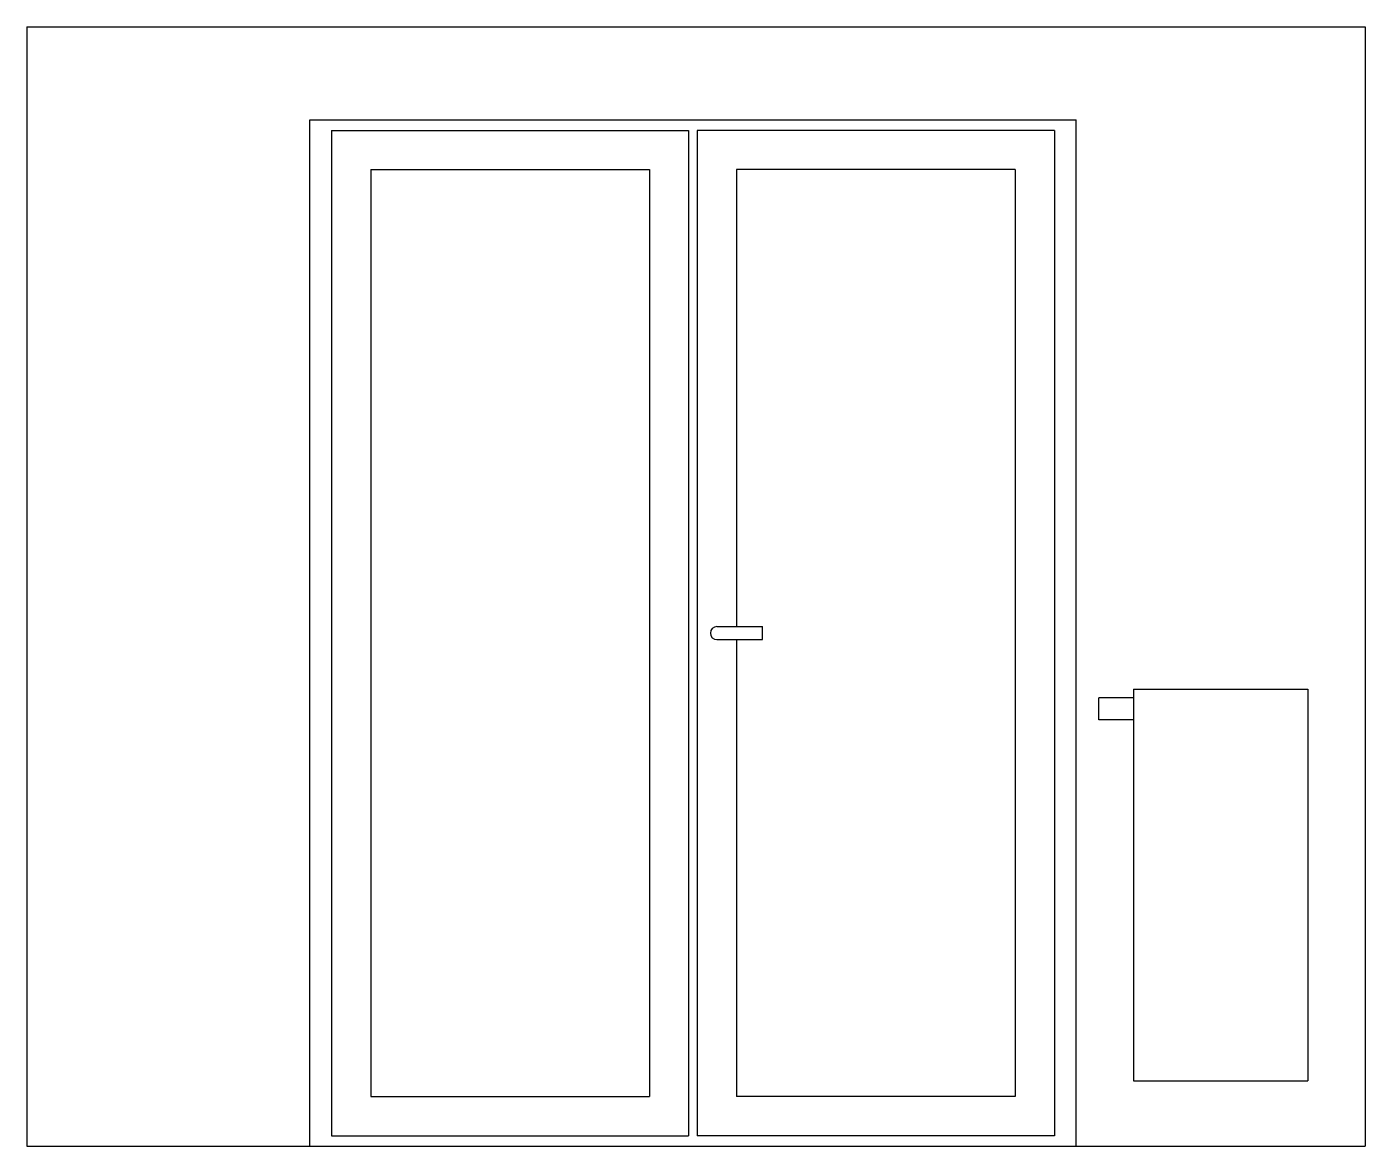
# Model space of a CAD drawing. Header units: millimetres. Extents: x 12 to 4621, y 1861 to 4393.
# Drawn here: x 2273.1 to 2580.5, y 3758.7 to 4015.9 of the extents above; entities that cross this region are included whole.
import ezdxf

# ---------------------------------------------------------------- set-up
doc = ezdxf.new("R2010")
doc.units = ezdxf.units.MM

msp = doc.modelspace()

# ---------------------------------------------------------------- linework, layer by layer
for p, q in [((2273.12, 4015.92), (2580.52, 4015.92)), ((2273.12, 4015.92), (2273.12, 3758.72)), ((2580.52, 4015.92), (2580.52, 3758.72)), ((2338.12, 3758.72), (2338.12, 3994.52)), ((2338.12, 3994.52), (2514.12, 3994.52)), ((2514.12, 3758.72), (2514.12, 3994.52)), ((2343.12, 3992.12), (2343.12, 3761.12)), ((2343.12, 3992.12), (2425.12, 3992.12)), ((2425.12, 3992.12), (2425.12, 3761.12)), ((2427.12, 3992.12), (2427.12, 3761.12)), ((2509.12, 3992.12), (2427.12, 3992.12)), ((2509.12, 3992.12), (2509.12, 3761.12)), ((2352.12, 3983.12), (2416.12, 3983.12)), ((2352.12, 3983.12), (2352.12, 3770.12)), ((2416.12, 3983.12), (2416.12, 3770.12)), ((2436.12, 3983.12), (2436.12, 3878.12)), ((2500.12, 3983.12), (2436.12, 3983.12)), ((2500.12, 3983.12), (2500.12, 3770.12)), ((2431.62, 3878.12), (2442.12, 3878.12)), ((2442.12, 3875.12), (2442.12, 3878.12)), ((2431.62, 3875.12), (2442.12, 3875.12)), ((2436.12, 3875.12), (2436.12, 3770.12)), ((2527.32, 3861.72), (2519.32, 3861.72)), ((2519.32, 3856.72), (2519.32, 3861.72)), ((2527.32, 3863.72), (2527.32, 3773.72)), ((2527.32, 3863.72), (2567.32, 3863.72)), ((2567.32, 3863.72), (2567.32, 3773.72)), ((2527.32, 3856.72), (2519.32, 3856.72)), ((2527.32, 3773.72), (2567.32, 3773.72)), ((2352.12, 3770.12), (2416.12, 3770.12)), ((2500.12, 3770.12), (2436.12, 3770.12)), ((2343.12, 3761.12), (2425.12, 3761.12)), ((2509.12, 3761.12), (2427.12, 3761.12)), ((2273.12, 3758.72), (2580.52, 3758.72))]:
    msp.add_line(p, q)
msp.add_arc((2431.62, 3876.62), 1.5, 90, 270)

doc.saveas('drawing.dxf')
